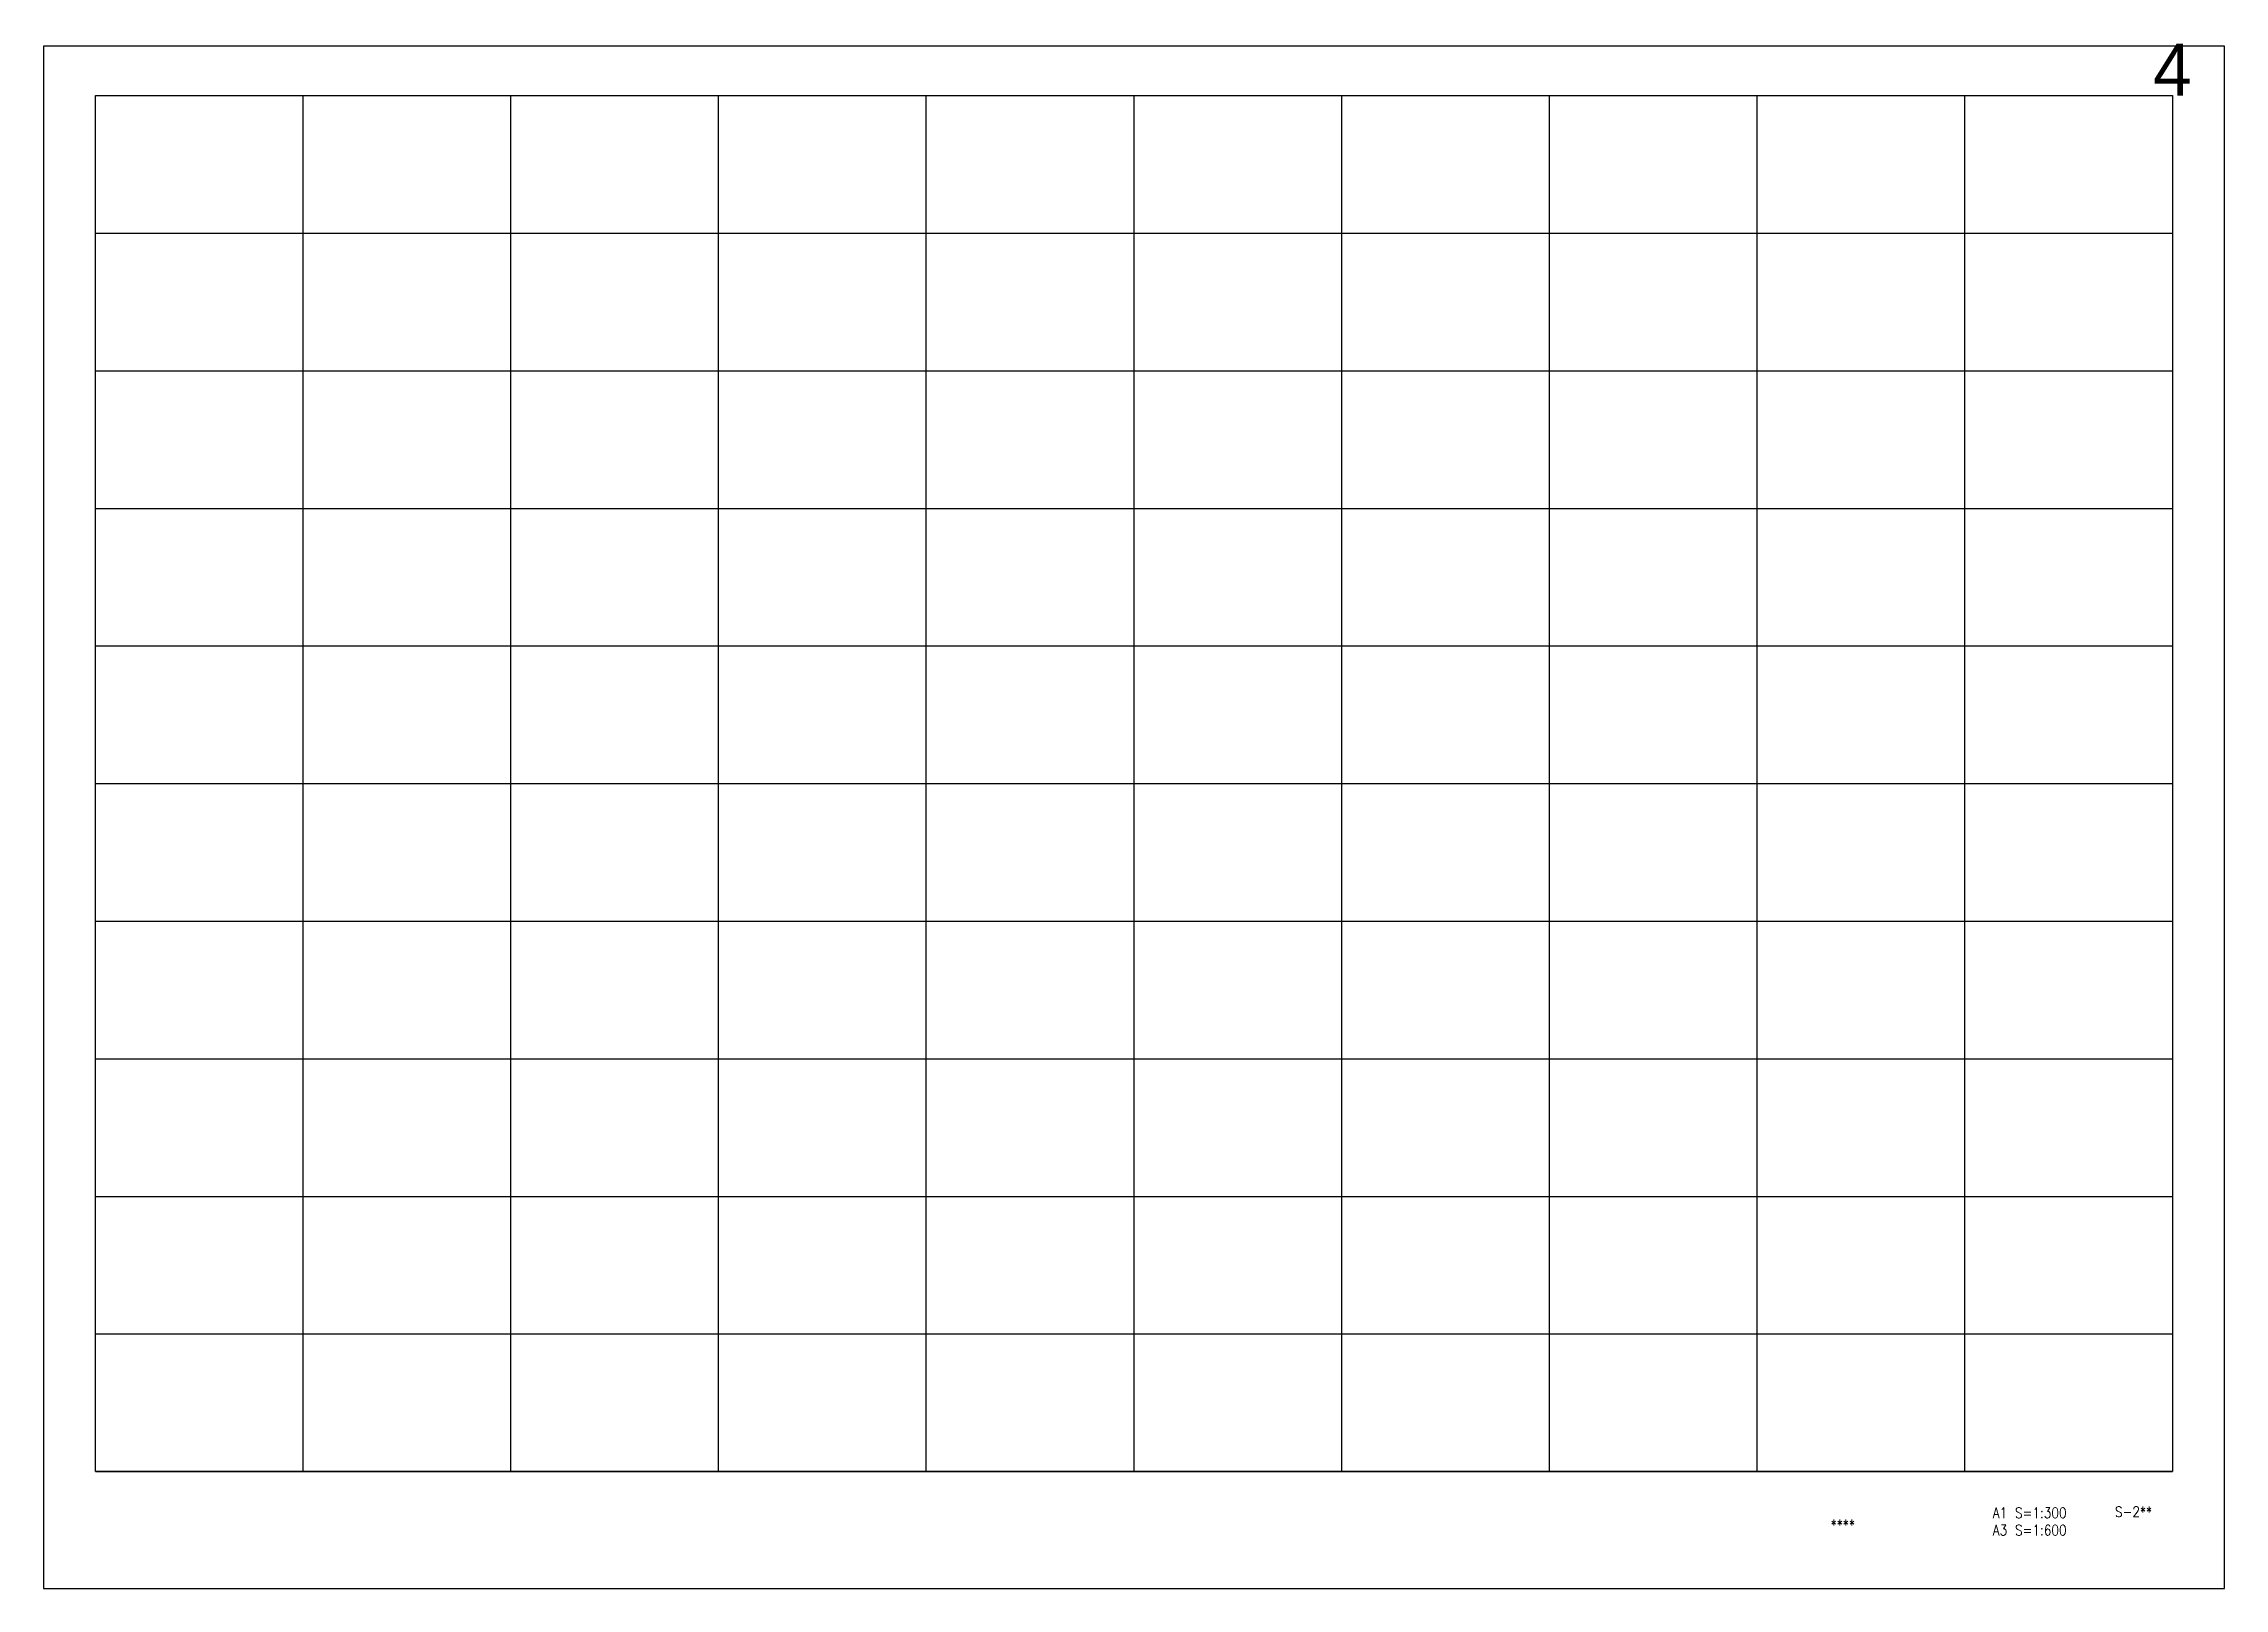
# Model space of a CAD drawing. Extents: x -76008 to 648000, y -1342800 to 168370.
# Drawn here: x 0 to 168000, y -526800 to -407800 of the extents above; entities that cross this region are included whole.
import ezdxf
from ezdxf.enums import TextEntityAlignment as Align

# ---------------------------------------------------------------- set-up
doc = ezdxf.new("R2010")
doc.units = 0
doc.header["$MEASUREMENT"] = 0
doc.layers.add('99_レイアウト枠', color=251, linetype='CONTINUOUS', plot=False)
doc.layers.add('99_頁番号', color=6, linetype='CONTINUOUS')
doc.styles.add('DRACAD', font='txt', dxfattribs={"width": 0.85, "bigfont": 'extfont2'})
doc.styles.get("Standard").update_dxf_attribs({"font": 'Osaka.ttc'})

msp = doc.modelspace()

# ---------------------------------------------------------------- texts
at = {"layer": '99_レイアウト枠'}
msp.add_text('4', height=4000, dxfattribs=at).set_placement((163999.99992, -411800), align=Align.CENTER)
at = {"layer": '99_頁番号', "char_height": 800, "attachment_point": 5, "style": 'DRACAD'}
for s, insert in [('A1 S=1:300^JA3 S=1:600', (152999.99992, -521648.63731)), ('{S-2**}', (160999.99992, -520900)), ('{  ****  }', (137999.99992, -521900))]:
    msp.add_mtext(s, dxfattribs=dict(at, insert=insert))

# ---------------------------------------------------------------- linework, layer by layer
at = {"layer": '99_レイアウト枠'}
for p, q in [((4000, -517800), (4000, -411800)), ((20000, -517800), (20000, -411800)), ((36000, -517800), (36000, -411800)), ((52000, -517800), (52000, -411800)), ((68000, -517800), (68000, -411800)), ((84000, -517800), (84000, -411800)), ((99999.99996, -517800), (99999.99996, -411800)), ((115999.99996, -517800), (115999.99996, -411800)), ((131999.99996, -517800), (131999.99996, -411800)), ((147999.99996, -517800), (147999.99996, -411800)), ((4000, -422400), (163999.99992, -422400)), ((4000, -433000), (163999.99992, -433000)), ((4000, -443600), (163999.99992, -443600)), ((4000, -454200), (163999.99992, -454200)), ((4000, -464800), (163999.99992, -464800)), ((4000, -475400), (163999.99992, -475400)), ((4000, -486000), (163999.99992, -486000)), ((4000, -496600), (163999.99992, -496600)), ((4000, -507200), (163999.99992, -507200)), ((4000, -517800), (163999.99992, -517800))]:
    msp.add_line(p, q, dxfattribs=at)
for points in [[(0, -526800), (168000, -526800), (168000, -408000), (0, -408000)], [(4000, -411800), (163999.99992, -411800), (163999.99992, -517800), (4000, -517800)]]:
    msp.add_lwpolyline(points, close=True, dxfattribs=at)

msp.set_redraw_order([(e.dxf.handle, doc.entitydb.next_handle()) for e in msp.query("TEXT MTEXT ATTDEF DIMENSION ARC_DIMENSION")])  # texts and dimensions are drawn at this point

doc.saveas('drawing.dxf')
